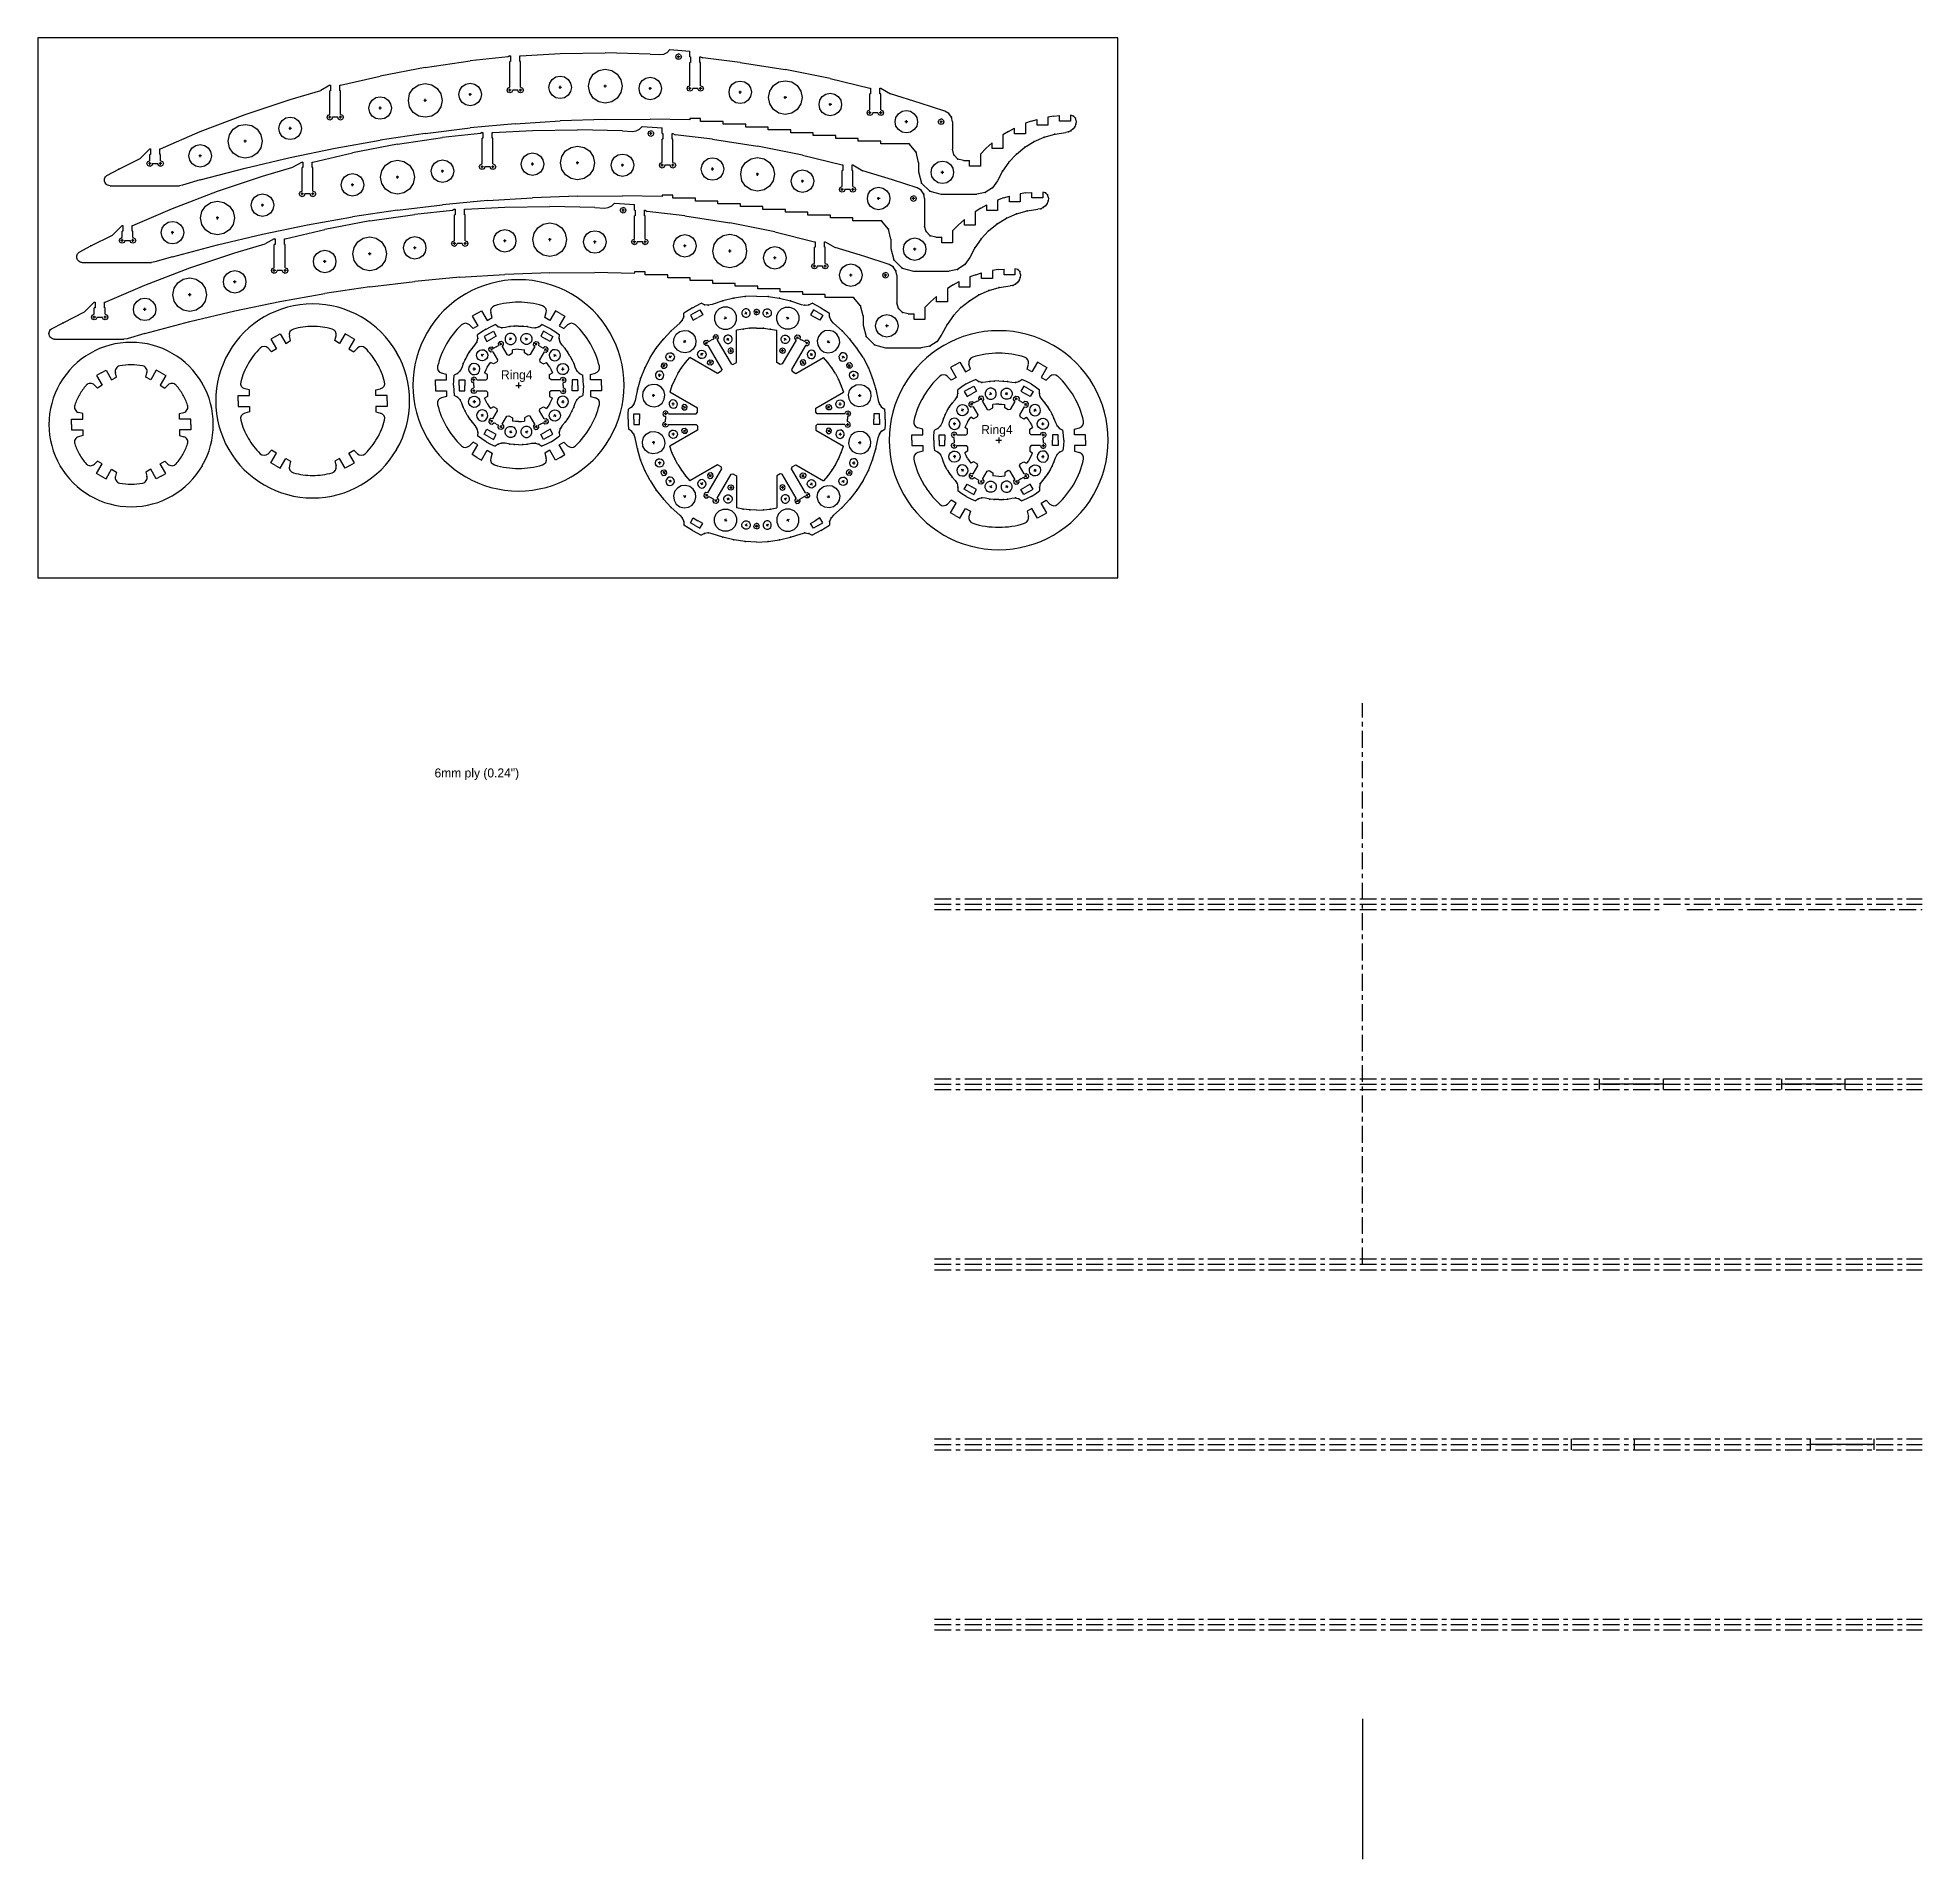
# Model space of a CAD drawing. Header units: inches. Extents: x -122 to 239, y -42 to 133.
# Drawn here: x 20.39 to 62.26, y -10.15 to 30.32 of the extents above; entities that cross this region are included whole.
import ezdxf

# ---------------------------------------------------------------- set-up
doc = ezdxf.new("R2010")
doc.units = ezdxf.units.IN
doc.header["$MEASUREMENT"] = 0
doc.linetypes.add('ACAD_ISO04W100', pattern=[30, 24, -3, 0, -3])

msp = doc.modelspace()

# ---------------------------------------------------------------- texts
at = {"insert": (29.205, 14.088), "char_height": 0.2, "attachment_point": 1}
msp.add_mtext_dynamic_manual_height_columns('6mm ply (0.24")', width=12.65377, gutter_width=1, heights=[0], dxfattribs=at)

# ---------------------------------------------------------------- blocks, each defined once
blk = doc.blocks.new('Ring3_Segment')
for p, q in [((-1.428, 2.474), (-1.331, 2.527)), ((-1.331, 2.527), (-1.232, 2.577)), ((-1.157, 2.539), (-1.232, 2.577)), ((-1.074, 2.528), (-1.157, 2.539)), ((-0.992, 2.545), (-1.074, 2.528)), ((-0.752, 2.626), (-0.992, 2.545)), ((-0.505, 2.684), (-0.752, 2.626)), ((-0.253, 2.72), (-0.505, 2.684)), ((0, 2.731), (-0.253, 2.72)), ((-0.719, 2.228), (-0.665, 2.259)), ((-0.677, 2.217), (-0.708, 2.271)), ((-0.262, 2.339), (-0.208, 2.37)), ((-0.219, 2.327), (-0.251, 2.382)), ((-0.031, 2.377), (0.031, 2.377)), ((0, 2.346), (0, 2.408)), ((-0.962, 1.779), (-1.011, 1.751)), ((-0.881, 1.827), (-0.935, 1.796)), ((-0.892, 1.784), (-0.923, 1.838)), ((-0.664, 1.758), (-0.61, 1.789)), ((-0.621, 1.746), (-0.652, 1.801)), ((-0.298, 2), (-0.445, 1.973)), ((-0.445, 1.26), (-0.445, 1.973)), ((-0.149, 2.017), (-0.298, 2)), ((0, 2.022), (-0.149, 2.017)), ((-0.605, 1.52), (-0.543, 1.52)), ((-0.574, 1.489), (-0.574, 1.551)), ((-0.526, 1.213), (-0.445, 1.26)), ((-0.568, 1.225), (-0.526, 1.213))]:
    blk.add_line(p, q)
at = {"color": 240, "true_color": 0xed1f24}
blk.add_line((-0.876, 1.757), (-0.568, 1.225), dxfattribs=at)
blk.add_lwpolyline([(-1.366, 2.365), (-1.262, 2.425), (-1.199, 2.317), (-1.303, 2.257)], dxfattribs=at)
for points in [[(-0.741, 2.489), (-0.831, 2.451), (-0.9, 2.383), (-0.937, 2.292), (-0.937, 2.195), (-0.9, 2.105), (-0.831, 2.036), (-0.741, 1.998), (-0.643, 1.998), (-0.553, 2.036), (-0.484, 2.105), (-0.447, 2.195), (-0.447, 2.292), (-0.484, 2.383), (-0.553, 2.451), (-0.643, 2.489)], [(-0.253, 2.446), (-0.287, 2.432), (-0.312, 2.406), (-0.326, 2.373), (-0.326, 2.336), (-0.312, 2.303), (-0.287, 2.277), (-0.253, 2.263), (-0.217, 2.263), (-0.183, 2.277), (-0.158, 2.303), (-0.144, 2.336), (-0.144, 2.373), (-0.158, 2.406), (-0.183, 2.432), (-0.217, 2.446)], [(-0.655, 1.865), (-0.688, 1.851), (-0.714, 1.825), (-0.728, 1.792), (-0.728, 1.755), (-0.714, 1.722), (-0.688, 1.696), (-0.655, 1.682), (-0.618, 1.682), (-0.585, 1.696), (-0.559, 1.722), (-0.545, 1.755), (-0.545, 1.792), (-0.559, 1.825), (-0.585, 1.851), (-0.618, 1.865)], [(-0.575, 1.582), (-0.619, 1.564), (-0.637, 1.519), (-0.618, 1.475), (-0.574, 1.457), (-0.53, 1.476), (-0.512, 1.52), (-0.53, 1.564)]]:
    blk.add_lwpolyline(points, close=True)
for points in [[(-0.001, 2.439), (-0.045, 2.421), (-0.062, 2.376), (-0.044, 2.332), (0.001, 2.314)], [(-0.876, 1.757), (-0.847, 1.796), (-0.854, 1.843), (-0.892, 1.872), (-0.94, 1.865), (-0.968, 1.827), (-0.962, 1.779)]]:
    blk.add_lwpolyline(points)
for p in [(-1.157, 2.539), (-1.074, 2.528), (-0.752, 2.626), (-0.505, 2.684), (-0.253, 2.72), (-0.298, 2), (-0.149, 2.017)]:
    blk.add_point(p)
blk = doc.blocks.new('*U44')
blk.add_blockref('Ring3_Segment', (0, -1.972))
at = {"xscale": -1}
blk.add_blockref('Ring3_Segment', (0, -1.972), dxfattribs=at)
blk = doc.blocks.new('*U45')
at = {"color": 0, "linetype": 'ByBlock', "lineweight": -2, "transparency": 16777216}
for p, rotation in [((-32.402, 58.298), 59.99999999999999), ((-28.986, 58.298), 299.9999999999999), ((-32.402, 56.326), 120), ((-28.986, 56.326), 239.9999999999999), ((-30.694, 55.34), 180)]:
    blk.add_blockref('*U44', p, dxfattribs=dict(at, rotation=rotation))
blk.add_blockref('*U44', (-30.694, 59.284), dxfattribs=at)
blk = doc.blocks.new('Ring3')
blk.add_blockref('*U45', (30.694, -57.312))
blk = doc.blocks.new('Ring4_Segment')
for p, q in [((-0.722, 1.251), (-0.621, 1.304)), ((-0.621, 1.304), (-0.516, 1.349)), ((-0.449, 1.304), (-0.516, 1.349)), ((-0.371, 1.282), (-0.449, 1.304)), ((-0.29, 1.287), (-0.371, 1.282)), ((-0.194, 1.305), (-0.29, 1.287)), ((-0.097, 1.316), (-0.194, 1.305)), ((0, 1.319), (-0.097, 1.316)), ((-0.66, 1.143), (-0.556, 1.203)), ((-0.493, 1.094), (-0.597, 1.034)), ((-0.556, 1.203), (-0.493, 1.094)), ((-0.495, 0.858), (-0.445, 0.886)), ((-0.418, 0.902), (-0.364, 0.933)), ((-0.376, 0.891), (-0.407, 0.945)), ((-0.36, 0.863), (-0.257, 0.685)), ((-0.204, 1.017), (-0.149, 1.048)), ((-0.161, 1.006), (-0.192, 1.06)), ((-0.257, 0.685), (-0.214, 0.674)), ((-0.214, 0.674), (-0.133, 0.721)), ((-0.067, 0.8), (-0.133, 0.792)), ((-0.133, 0.721), (-0.133, 0.792)), ((0, 0.803), (-0.067, 0.8))]:
    blk.add_line(p, q)
blk.add_lwpolyline([(-0.36, 0.863), (-0.331, 0.902), (-0.337, 0.949), (-0.376, 0.978), (-0.423, 0.971), (-0.452, 0.933), (-0.445, 0.886)])
blk.add_lwpolyline([(-0.201, 1.155), (-0.246, 1.137), (-0.28, 1.102), (-0.299, 1.057), (-0.299, 1.008), (-0.28, 0.963), (-0.246, 0.929), (-0.201, 0.91), (-0.152, 0.91), (-0.107, 0.929), (-0.073, 0.963), (-0.054, 1.008), (-0.054, 1.057), (-0.073, 1.102), (-0.107, 1.137), (-0.152, 1.155)], close=True)
for p in [(-0.449, 1.304), (-0.371, 1.282), (-0.194, 1.305), (-0.097, 1.316)]:
    blk.add_point(p)
blk = doc.blocks.new('Ring4')
for p, q in [((-0.062, 0), (0.062, 0)), ((0, 0.062), (0, -0.062))]:
    blk.add_line(p, q)
at = {"xscale": -1}
for rotation in [59.99999999999994, 300.0000000000001, 120, 240, 180]:
    blk.add_blockref('Ring4_Segment', (0, 0), dxfattribs=dict(at, rotation=rotation))
blk.add_blockref('Ring4_Segment', (0, 0))
blk.add_blockref('Ring4_Segment', (0, 0), dxfattribs=at)
for rotation in [300.0000000000001, 59.99999999999999, 239.9999999999999, 120, 180]:
    blk.add_blockref('Ring4_Segment', (0, 0), dxfattribs=dict(rotation=rotation))
at = {"insert": (-0.389, 0.337), "char_height": 0.2, "attachment_point": 1}
blk.add_mtext_dynamic_manual_height_columns('Ring4', width=4.02153, gutter_width=1, heights=[0], dxfattribs=at)
blk = doc.blocks.new('*U6')
for p, q in [((0.121, 0), (0.121, 0.12)), ((0.121, 0.12), (0.371, 0.12)), ((0.371, 0.245), (0.257, 0.275)), ((0.371, 0.12), (0.371, 0.245)), ((0.121, 0), (0.121, -0.12)), ((0.121, -0.12), (0.371, -0.12)), ((0.371, -0.245), (0.257, -0.275)), ((0.371, -0.12), (0.371, -0.245))]:
    blk.add_line(p, q)
for centre, radius, start, end in [((2.053, 0), 2.433, 150, 210), ((2.053, 0), 1.933, 150, 167.3418), ((0.289, 0.396), 0.125, 167.3418, 255), ((0.289, -0.396), 0.125, 105, 192.6582), ((2.053, 0), 1.933, 192.6582, 210)]:
    blk.add_arc(centre, radius, start, end)
blk = doc.blocks.new('*U7')
at = {"color": 0, "linetype": 'ByBlock', "lineweight": -2, "transparency": 16777216}
for p, rotation in [((27.26, -10.459), 299.9999999999999), ((29.314, -10.459), 240), ((30.34, -12.237), 180), ((27.26, -14.015), 59.99999999999999), ((29.314, -14.015), 120)]:
    blk.add_blockref('*U6', p, dxfattribs=dict(at, rotation=rotation))
blk.add_blockref('*U6', (26.234, -12.237), dxfattribs=at)
blk = doc.blocks.new('*U8')
for p, q in [((0.125, 0), (0.125, 0.12)), ((0.125, 0.12), (0.375, 0.12)), ((0.125, 0), (0.125, -0.12)), ((0.375, 0.245), (0.269, 0.273)), ((0.375, 0.12), (0.375, 0.245)), ((0.125, -0.12), (0.375, -0.12)), ((0.375, -0.245), (0.269, -0.273)), ((0.375, -0.12), (0.375, -0.245))]:
    blk.add_line(p, q)
for centre, radius, start, end in [((1.78, 0), 2.155, 150, 210), ((0.302, 0.394), 0.125, 165.0701, 255), ((1.78, 0), 1.655, 150, 165.0701), ((0.302, -0.394), 0.125, 105, 194.9299), ((1.78, 0), 1.655, 194.9299, 210)]:
    blk.add_arc(centre, radius, start, end)
blk = doc.blocks.new('*U9')
at = {"color": 0, "linetype": 'ByBlock', "lineweight": -2, "transparency": 16777216}
for p, rotation in [((21.759, -9.364), 299.9999999999999), ((23.539, -9.364), 240), ((24.428, -10.906), 180), ((21.759, -12.447), 59.99999999999999), ((23.539, -12.447), 120)]:
    blk.add_blockref('*U8', p, dxfattribs=dict(at, rotation=rotation))
blk.add_blockref('*U8', (20.869, -10.906), dxfattribs=at)
blk = doc.blocks.new('*U10')
for p, q in [((0.125, 0), (0.125, 0.12)), ((0.125, 0.12), (0.375, 0.12)), ((0.375, 0.245), (0.264, 0.275)), ((0.375, 0.12), (0.375, 0.245)), ((0.125, 0), (0.125, -0.12)), ((0.125, -0.12), (0.375, -0.12)), ((0.375, -0.245), (0.264, -0.275)), ((0.375, -0.12), (0.375, -0.245))]:
    blk.add_line(p, q)
for centre, radius, start, end in [((1.972, 0), 2.347, 150, 210), ((1.972, 0), 1.847, 150, 166.7181), ((0.296, 0.396), 0.125, 166.7181, 255), ((0.296, -0.396), 0.125, 105, 193.2819), ((1.972, 0), 1.847, 193.2819, 210)]:
    blk.add_arc(centre, radius, start, end)
blk = doc.blocks.new('*U11')
at = {"color": 0, "linetype": 'ByBlock', "lineweight": -2, "transparency": 16777216}
for p, rotation in [((17.362, -10.866), 299.9999999999999), ((19.333, -10.866), 240), ((20.319, -12.574), 180), ((17.362, -14.281), 59.99999999999999), ((19.333, -14.281), 120)]:
    blk.add_blockref('*U10', p, dxfattribs=dict(at, rotation=rotation))
blk.add_blockref('*U10', (16.376, -12.574), dxfattribs=at)
blk = doc.blocks.new('*U14')
for p, q in [((0.125, 0), (0.125, 0.12)), ((0.125, 0.12), (0.375, 0.12)), ((0.125, 0), (0.125, -0.12)), ((0.375, 0.245), (0.283, 0.27)), ((0.375, 0.12), (0.375, 0.245)), ((0.125, -0.12), (0.375, -0.12)), ((0.375, -0.245), (0.283, -0.27)), ((0.375, -0.12), (0.375, -0.245))]:
    blk.add_line(p, q)
for centre, radius, start, end in [((1.451, 0), 1.826, 150, 210), ((0.315, 0.39), 0.125, 161.0334, 255), ((1.451, 0), 1.326, 150, 161.0334), ((0.315, -0.39), 0.125, 105, 198.9666), ((1.451, 0), 1.326, 198.9666, 210)]:
    blk.add_arc(centre, radius, start, end)
blk = doc.blocks.new('*U15')
at = {"color": 0, "linetype": 'ByBlock', "lineweight": -2, "transparency": 16777216}
for p, rotation in [((25.095, -6.265), 299.9999999999999), ((26.546, -6.265), 240), ((27.271, -7.522), 180), ((25.095, -8.779), 59.99999999999999), ((26.546, -8.779), 120)]:
    blk.add_blockref('*U14', p, dxfattribs=dict(at, rotation=rotation))
blk.add_blockref('*U14', (24.369, -7.522), dxfattribs=at)
blk = doc.blocks.new('RibMinor')
at = {"color": 1}
for p, q in [((-1.846, 4.883), (-1.846, 3.343)), ((-1.026, 4), (-1.241, 4.214)), ((-1.293, 4), (-1.151, 4)), ((-1.151, 3.984), (-1.151, 4)), ((-1.026, 3.984), (-1.151, 3.984)), ((-1.151, 3.76), (-1.151, 3.776)), ((-1.151, 3.776), (-1.026, 3.776)), ((-1.026, 4), (-1.026, 3.984)), ((-1.026, 3.776), (-1.026, 3.76)), ((-1.293, 3.76), (-1.151, 3.76)), ((-0.261, 0), (0.261, 0)), ((0.261, -0.016), (0.261, 0)), ((0.386, 0), (0.269, 0.203)), ((0.386, 0), (0.386, -0.016)), ((-0.323, -0.177), (-0.323, -0.063)), ((-0.261, -0.24), (0.261, -0.24)), ((0.386, -0.016), (0.261, -0.016)), ((0.261, -0.24), (0.261, -0.224)), ((0.261, -0.224), (0.386, -0.224)), ((0.386, -0.224), (0.386, -0.24))]:
    blk.add_line(p, q, dxfattribs=at)
for p, q in [((-1.617, 4.952), (-1.479, 4.691)), ((-1.479, 4.691), (-1.241, 4.214)), ((-1.387, 4), (-1.324, 4)), ((-1.355, 3.969), (-1.355, 4.031)), ((-1.355, 3.937), (-1.355, 3.822)), ((-1.355, 3.729), (-1.355, 3.791)), ((-1.387, 3.76), (-1.324, 3.76)), ((-1.026, 3.76), (-0.644, 2.88)), ((-1.835, 3.272), (-1.846, 3.343)), ((-1.718, 2.88), (-1.835, 3.272)), ((-1.718, 2.88), (-1.454, 1.88)), ((-1.214, 2.88), (-1.152, 2.88)), ((-1.183, 2.849), (-1.183, 2.911)), ((-0.644, 2.88), (-0.261, 1.88)), ((-1.454, 1.88), (-1.216, 0.88)), ((-0.888, 1.88), (-0.826, 1.88)), ((-0.857, 1.849), (-0.857, 1.911)), ((-0.261, 1.88), (0.072, 0.88)), ((-1.216, 0.88), (-1.009, -0.12)), ((-0.604, 0.88), (-0.541, 0.88)), ((-0.572, 0.849), (-0.572, 0.911)), ((0.072, 0.88), (0.269, 0.203)), ((-0.323, -0.031), (-0.323, 0.031)), ((-1.009, -0.12), (-0.831, -1.12)), ((-0.354, 0), (-0.292, 0)), ((-0.354, -0.24), (-0.292, -0.24)), ((-0.323, -0.271), (-0.323, -0.209)), ((0.386, -0.24), (0.591, -1.12)), ((-0.682, -2.12), (-0.831, -1.12)), ((-0.151, -1.12), (-0.089, -1.12)), ((-0.12, -1.151), (-0.12, -1.089)), ((0.781, -2.12), (0.591, -1.12)), ((0.05, -2.151), (0.05, -2.089)), ((-0.682, -2.12), (-0.562, -3.12)), ((0.018, -2.12), (0.081, -2.12)), ((0.781, -2.12), (0.927, -3.12)), ((-0.471, -4.12), (-0.562, -3.12)), ((0.151, -3.12), (0.214, -3.12)), ((0.182, -3.151), (0.182, -3.089)), ((1.016, -3.961), (0.927, -3.12)), ((-0.471, -4.12), (-0.407, -5.12)), ((0.248, -4), (0.31, -4)), ((0.279, -4.031), (0.279, -3.969)), ((0.248, -4.24), (0.31, -4.24)), ((0.279, -4.271), (0.279, -4.209)), ((1.039, -4.24), (1.088, -5.12)), ((-0.372, -6.12), (-0.407, -5.12)), ((0.309, -5.12), (0.372, -5.12)), ((0.34, -5.151), (0.34, -5.089)), ((1.088, -5.12), (1.104, -6.12)), ((-0.372, -6.12), (-0.365, -7.12)), ((0.335, -6.12), (0.397, -6.12)), ((0.366, -6.151), (0.366, -6.089)), ((1.077, -7.12), (1.104, -6.12)), ((0.314, -7.151), (0.314, -7.089)), ((-0.383, -7.999), (-0.365, -7.12)), ((0.283, -7.12), (0.345, -7.12)), ((1.077, -7.12), (1.066, -7.334)), ((1.066, -7.334), (1.076, -7.42)), ((1.076, -7.42), (1.115, -7.497)), ((1.115, -7.497), (1.177, -7.556)), ((0.987, -7.75), (1.049, -7.75)), ((1.018, -7.781), (1.018, -7.719)), ((1.062, -7.794), (1.018, -7.813)), ((1.062, -7.794), (1.081, -7.75)), ((1.177, -7.556), (1.144, -8)), ((-0.416, -8.74), (-0.416, -8.24)), ((-0.416, -8.24), (-0.351, -8.24)), ((-0.351, -8), (-0.383, -7.999)), ((-0.351, -8.24), (-0.351, -8)), ((0.283, -8), (0.345, -8)), ((0.283, -8.24), (0.345, -8.24)), ((0.314, -8.031), (0.314, -7.969)), ((0.314, -8.271), (0.314, -8.209)), ((0.895, -9.12), (0.992, -8.286)), ((1.018, -8), (1.144, -8)), ((-0.48, -9.24), (-0.48, -8.74)), ((-0.48, -8.74), (-0.416, -8.74)), ((0.199, -9.12), (0.261, -9.12)), ((0.23, -9.151), (0.23, -9.089)), ((0.895, -9.12), (0.738, -10.12)), ((-0.543, -9.74), (-0.543, -9.24)), ((-0.543, -9.24), (-0.48, -9.24)), ((-0.605, -10.24), (-0.605, -9.74)), ((-0.605, -9.74), (-0.543, -9.74)), ((-0.668, -10.74), (-0.668, -10.24)), ((-0.668, -10.24), (-0.605, -10.24)), ((0.082, -10.12), (0.145, -10.12)), ((0.113, -10.151), (0.113, -10.089)), ((0.536, -11.12), (0.738, -10.12)), ((-0.73, -11.24), (-0.73, -10.74)), ((-0.73, -10.74), (-0.668, -10.74)), ((-0.793, -11.74), (-0.793, -11.24)), ((-0.793, -11.24), (-0.73, -11.24)), ((-0.071, -11.12), (-0.009, -11.12)), ((-0.04, -11.151), (-0.04, -11.089)), ((0.536, -11.12), (0.32, -12)), ((-0.855, -12.24), (-0.855, -11.74)), ((-0.855, -11.74), (-0.793, -11.74)), ((-0.255, -12), (-0.193, -12)), ((-0.224, -12.031), (-0.224, -11.969)), ((-0.918, -12.872), (-0.918, -12.24)), ((-0.918, -12.24), (-0.855, -12.24)), ((-0.255, -12.24), (-0.193, -12.24)), ((-0.224, -12.271), (-0.224, -12.209)), ((-0.008, -13.12), (0.192, -12.461)), ((-1.102, -13.028), (-0.918, -12.872)), ((-0.455, -12.81), (-0.392, -12.81)), ((-0.423, -12.841), (-0.423, -12.779)), ((-1.969, -13.332), (-2.036, -13.582)), ((-1.786, -13.149), (-1.969, -13.332)), ((-1.536, -13.082), (-1.786, -13.149)), ((-1.328, -13.082), (-1.102, -13.028)), ((-0.189, -13.664), (-0.008, -13.12)), ((-1.58, -13.611), (-1.517, -13.611)), ((-1.549, -13.643), (-1.549, -13.58)), ((-0.457, -13.582), (-0.394, -13.582)), ((-0.425, -13.613), (-0.425, -13.551)), ((-0.381, -13.626), (-0.425, -13.645)), ((-0.425, -13.832), (-0.325, -13.811)), ((-0.381, -13.626), (-0.363, -13.582)), ((-0.325, -13.811), (-0.242, -13.752)), ((-0.242, -13.752), (-0.189, -13.664)), ((-1.286, -14.082), (-1.253, -13.957)), ((-1.253, -13.957), (-1.161, -13.866)), ((-1.161, -13.866), (-1.036, -13.832)), ((-1.999, -14.565), (-2.036, -14.376)), ((-1.894, -14.725), (-1.999, -14.565)), ((-1.014, -14.58), (-1.142, -14.455)), ((-0.894, -14.715), (-1.014, -14.58)), ((-1.737, -14.834), (-1.894, -14.725)), ((-1.521, -14.947), (-1.737, -14.834)), ((-1.322, -15.088), (-1.521, -14.947)), ((-0.638, -15.083), (-0.717, -14.955)), ((-1.322, -15.088), (-1.144, -15.254)), ((-1.144, -15.254), (-0.99, -15.443)), ((-0.99, -15.443), (-0.863, -15.652)), ((-0.638, -15.083), (-0.566, -15.215)), ((-0.413, -15.584), (-0.459, -15.455)), ((-0.863, -15.652), (-0.765, -15.875)), ((-0.765, -15.875), (-0.699, -16.109)), ((-0.413, -15.584), (-0.374, -15.715)), ((-0.699, -16.109), (-0.664, -16.351)), ((-0.301, -16.084), (-0.32, -15.955)), ((-0.301, -16.084), (-0.288, -16.215)), ((-0.652, -16.412), (-0.664, -16.351)), ((-0.625, -16.468), (-0.652, -16.412)), ((-0.585, -16.515), (-0.625, -16.468)), ((-0.535, -16.552), (-0.585, -16.515)), ((-0.477, -16.574), (-0.535, -16.552)), ((-0.415, -16.582), (-0.477, -16.574)), ((-0.406, -16.582), (-0.344, -16.566)), ((-0.344, -16.566), (-0.298, -16.521)), ((-0.298, -16.521), (-0.281, -16.455))]:
    blk.add_line(p, q)
at = {"color": 240, "true_color": 0xed1f24}
for p, q in [((0.279, -4.177), (0.279, -4.063)), ((0.342, -4), (0.914, -4)), ((0.914, -4.016), (0.914, -4)), ((1.039, -4.016), (0.914, -4.016)), ((1.039, -4), (1.016, -3.961)), ((1.039, -4), (1.039, -4.016)), ((0.342, -4.24), (0.914, -4.24)), ((0.914, -4.24), (0.914, -4.224)), ((0.914, -4.224), (1.039, -4.224)), ((1.039, -4.224), (1.039, -4.24)), ((0.314, -8.178), (0.314, -8.063)), ((0.377, -8), (0.893, -8)), ((0.377, -8.24), (0.893, -8.24)), ((0.893, -8.016), (0.893, -8)), ((1.018, -8.016), (0.893, -8.016)), ((0.893, -8.24), (0.893, -8.224)), ((0.893, -8.224), (1.018, -8.224)), ((1.018, -8.24), (0.992, -8.286)), ((1.018, -8), (1.018, -8.016)), ((1.018, -8.224), (1.018, -8.24)), ((-0.224, -12.178), (-0.224, -12.063)), ((-0.161, -12), (0.195, -12)), ((0.195, -12.016), (0.195, -12)), ((0.32, -12.016), (0.195, -12.016)), ((0.32, -12), (0.32, -12.016)), ((-0.161, -12.24), (0.195, -12.24)), ((0.32, -12.24), (0.192, -12.461)), ((0.195, -12.24), (0.195, -12.224)), ((0.195, -12.224), (0.32, -12.224)), ((0.32, -12.224), (0.32, -12.24)), ((-1.328, -13.082), (-1.536, -13.082)), ((-2.036, -13.582), (-2.036, -14.376)), ((-1.411, -14.455), (-1.411, -14.215)), ((-1.411, -14.215), (-1.286, -14.215)), ((-1.286, -14.082), (-1.286, -14.215)), ((-0.425, -13.832), (-1.036, -13.832)), ((-1.142, -14.455), (-1.411, -14.455)), ((-1.019, -14.955), (-1.019, -14.715)), ((-1.019, -14.715), (-0.894, -14.715)), ((-0.717, -14.955), (-1.019, -14.955)), ((-0.691, -15.455), (-0.691, -15.215)), ((-0.691, -15.215), (-0.566, -15.215)), ((-0.459, -15.455), (-0.691, -15.455)), ((-0.499, -15.955), (-0.499, -15.715)), ((-0.499, -15.715), (-0.374, -15.715)), ((-0.32, -15.955), (-0.499, -15.955)), ((-0.413, -16.455), (-0.413, -16.215)), ((-0.413, -16.215), (-0.288, -16.215)), ((-0.406, -16.582), (-0.415, -16.582)), ((-0.281, -16.455), (-0.413, -16.455))]:
    blk.add_line(p, q, dxfattribs=at)
for points in [[(-1.846, 4.883), (-1.843, 4.907), (-1.836, 4.931), (-1.825, 4.952), (-1.809, 4.971), (-1.79, 4.987), (-1.768, 4.998), (-1.745, 5.005), (-1.721, 5.008), (-1.696, 5.005), (-1.673, 4.998), (-1.651, 4.987), (-1.632, 4.971), (-1.617, 4.952)], [(-1.355, 3.937), (-1.4, 3.956), (-1.418, 4), (-1.4, 4.044), (-1.355, 4.062), (-1.311, 4.044), (-1.293, 4)], [(-1.293, 3.76), (-1.311, 3.716), (-1.355, 3.697), (-1.4, 3.716), (-1.418, 3.76), (-1.4, 3.804), (-1.355, 3.822)], [(-0.323, -0.063), (-0.367, -0.044), (-0.386, 0), (-0.367, 0.044), (-0.323, 0.062), (-0.279, 0.044), (-0.261, 0)], [(-0.261, -0.24), (-0.279, -0.284), (-0.323, -0.302), (-0.367, -0.284), (-0.386, -0.24), (-0.367, -0.196), (-0.323, -0.177)], [(0.279, -4.063), (0.235, -4.044), (0.217, -4), (0.235, -3.956), (0.279, -3.938), (0.323, -3.956), (0.342, -4)], [(0.342, -4.24), (0.323, -4.284), (0.279, -4.302), (0.235, -4.284), (0.217, -4.24), (0.235, -4.196), (0.279, -4.177)], [(0.314, -8.063), (0.27, -8.044), (0.252, -8), (0.27, -7.956), (0.314, -7.938), (0.358, -7.956), (0.377, -8)], [(1.018, -7.813), (0.974, -7.794), (0.956, -7.75), (0.974, -7.706), (1.018, -7.688), (1.062, -7.706), (1.081, -7.75)], [(0.377, -8.24), (0.358, -8.284), (0.314, -8.303), (0.27, -8.284), (0.252, -8.24), (0.27, -8.196), (0.314, -8.178)], [(-0.224, -12.063), (-0.268, -12.044), (-0.286, -12), (-0.268, -11.956), (-0.224, -11.938), (-0.18, -11.956), (-0.161, -12)], [(-0.161, -12.24), (-0.18, -12.284), (-0.224, -12.303), (-0.268, -12.284), (-0.286, -12.24), (-0.268, -12.196), (-0.224, -12.178)], [(-0.425, -13.645), (-0.47, -13.626), (-0.488, -13.582), (-0.47, -13.538), (-0.425, -13.52), (-0.381, -13.538), (-0.363, -13.582)]]:
    blk.add_lwpolyline(points)
for points in [[(-1.183, 3.13), (-1.087, 3.111), (-1.006, 3.057), (-0.952, 2.976), (-0.933, 2.88), (-0.952, 2.784), (-1.006, 2.703), (-1.087, 2.649), (-1.183, 2.63), (-1.279, 2.649), (-1.36, 2.703), (-1.414, 2.784), (-1.433, 2.88), (-1.414, 2.976), (-1.36, 3.057), (-1.279, 3.111)], [(-0.857, 2.255), (-0.714, 2.226), (-0.592, 2.145), (-0.511, 2.024), (-0.482, 1.88), (-0.511, 1.736), (-0.592, 1.615), (-0.714, 1.534), (-0.857, 1.505), (-1.001, 1.534), (-1.122, 1.615), (-1.204, 1.736), (-1.232, 1.88), (-1.204, 2.024), (-1.122, 2.145), (-1.001, 2.226)], [(-0.572, 1.13), (-0.477, 1.111), (-0.396, 1.057), (-0.341, 0.976), (-0.322, 0.88), (-0.341, 0.784), (-0.396, 0.703), (-0.477, 0.649), (-0.572, 0.63), (-0.668, 0.649), (-0.749, 0.703), (-0.803, 0.784), (-0.822, 0.88), (-0.803, 0.976), (-0.749, 1.057), (-0.668, 1.111)], [(-0.12, -0.87), (-0.024, -0.889), (0.057, -0.943), (0.111, -1.024), (0.13, -1.12), (0.111, -1.216), (0.057, -1.297), (-0.024, -1.351), (-0.12, -1.37), (-0.216, -1.351), (-0.297, -1.297), (-0.351, -1.216), (-0.37, -1.12), (-0.351, -1.024), (-0.297, -0.943), (-0.216, -0.889)], [(0.05, -1.745), (0.193, -1.774), (0.315, -1.855), (0.396, -1.976), (0.425, -2.12), (0.396, -2.264), (0.315, -2.385), (0.193, -2.466), (0.05, -2.495), (-0.094, -2.466), (-0.216, -2.385), (-0.297, -2.264), (-0.325, -2.12), (-0.297, -1.976), (-0.216, -1.855), (-0.094, -1.774)], [(0.182, -2.87), (0.278, -2.889), (0.359, -2.943), (0.413, -3.024), (0.432, -3.12), (0.413, -3.216), (0.359, -3.297), (0.278, -3.351), (0.182, -3.37), (0.087, -3.351), (0.006, -3.297), (-0.048, -3.216), (-0.068, -3.12), (-0.048, -3.024), (0.006, -2.943), (0.087, -2.889)], [(0.34, -4.87), (0.436, -4.889), (0.517, -4.943), (0.571, -5.024), (0.59, -5.12), (0.571, -5.216), (0.517, -5.297), (0.436, -5.351), (0.34, -5.37), (0.245, -5.351), (0.164, -5.297), (0.109, -5.216), (0.09, -5.12), (0.109, -5.024), (0.164, -4.943), (0.245, -4.889)], [(0.366, -5.745), (0.51, -5.774), (0.631, -5.855), (0.712, -5.976), (0.741, -6.12), (0.712, -6.264), (0.631, -6.385), (0.51, -6.466), (0.366, -6.495), (0.223, -6.466), (0.101, -6.385), (0.02, -6.264), (-0.009, -6.12), (0.02, -5.976), (0.101, -5.855), (0.223, -5.774)], [(0.314, -6.87), (0.41, -6.889), (0.491, -6.943), (0.545, -7.024), (0.564, -7.12), (0.545, -7.216), (0.491, -7.297), (0.41, -7.351), (0.314, -7.37), (0.219, -7.351), (0.137, -7.297), (0.083, -7.216), (0.064, -7.12), (0.083, -7.024), (0.137, -6.943), (0.219, -6.889)], [(0.23, -8.87), (0.326, -8.889), (0.407, -8.943), (0.461, -9.024), (0.48, -9.12), (0.461, -9.216), (0.407, -9.297), (0.326, -9.351), (0.23, -9.37), (0.135, -9.351), (0.053, -9.297), (-0.001, -9.216), (-0.02, -9.12), (-0.001, -9.024), (0.053, -8.943), (0.135, -8.889)], [(0.113, -9.745), (0.257, -9.774), (0.378, -9.855), (0.46, -9.976), (0.488, -10.12), (0.46, -10.264), (0.378, -10.385), (0.257, -10.466), (0.113, -10.495), (-0.03, -10.466), (-0.152, -10.385), (-0.233, -10.264), (-0.262, -10.12), (-0.233, -9.976), (-0.152, -9.855), (-0.03, -9.774)], [(-0.04, -10.87), (0.055, -10.889), (0.137, -10.943), (0.191, -11.024), (0.21, -11.12), (0.191, -11.216), (0.137, -11.297), (0.055, -11.351), (-0.04, -11.37), (-0.136, -11.351), (-0.217, -11.297), (-0.271, -11.216), (-0.29, -11.12), (-0.271, -11.024), (-0.217, -10.943), (-0.136, -10.889)], [(-0.423, -12.56), (-0.328, -12.579), (-0.247, -12.633), (-0.192, -12.714), (-0.173, -12.81), (-0.192, -12.906), (-0.247, -12.987), (-0.328, -13.041), (-0.423, -13.06), (-0.519, -13.041), (-0.6, -12.987), (-0.654, -12.906), (-0.673, -12.81), (-0.654, -12.714), (-0.6, -12.633), (-0.519, -12.579)], [(-1.549, -13.361), (-1.453, -13.38), (-1.372, -13.435), (-1.318, -13.516), (-1.299, -13.611), (-1.318, -13.707), (-1.372, -13.788), (-1.453, -13.842), (-1.549, -13.861), (-1.644, -13.842), (-1.725, -13.788), (-1.78, -13.707), (-1.799, -13.611), (-1.78, -13.516), (-1.725, -13.435), (-1.644, -13.38)]]:
    blk.add_lwpolyline(points, close=True)
for p in [(-1.479, 4.691), (-0.924, -12.877), (-1.969, -13.332), (-1.786, -13.149), (-1.102, -13.028), (-0.325, -13.811), (-0.242, -13.752), (-1.253, -13.957), (-1.161, -13.866), (-1.999, -14.565), (-1.894, -14.725), (-1.521, -14.947), (-1.322, -15.088), (-1.144, -15.254), (-0.99, -15.443), (-0.863, -15.652), (-0.765, -15.875), (-0.699, -16.109), (-0.652, -16.412), (-0.625, -16.468), (-0.585, -16.515), (-0.535, -16.552), (-0.477, -16.574), (-0.344, -16.566), (-0.298, -16.521)]:
    blk.add_point(p)

# ---------------------------------------------------------------- linework, layer by layer
at = {"color": 251, "linetype": 'ACAD_ISO04W100', "ltscale": 0.015625, "true_color": 0x636466}
for p, q in [((49.82, 3.073), (49.82, 15.539)), ((40.312, 11.193), (62.262, 11.193)), ((40.312, 11.073), (62.262, 11.073)), ((40.312, 10.953), (56.501, 10.953)), ((57.026, 10.953), (62.262, 10.953)), ((40.312, 7.193), (62.262, 7.193)), ((40.312, 7.073), (62.262, 7.073)), ((40.312, 6.953), (62.262, 6.953)), ((40.312, 3.193), (62.262, 3.193)), ((40.312, 3.073), (62.262, 3.073)), ((40.312, 2.953), (62.262, 2.953)), ((40.312, -0.807), (62.262, -0.807)), ((40.312, -0.927), (62.262, -0.927)), ((40.312, -1.047), (62.262, -1.047)), ((40.312, -4.807), (62.262, -4.807)), ((40.312, -4.927), (62.262, -4.927)), ((40.312, -5.047), (62.262, -5.047))]:
    msp.add_line(p, q, dxfattribs=at)
for p, q in [((55.089, 6.953), (55.089, 7.193)), ((56.507, 7.193), (56.507, 6.953)), ((59.134, 7.193), (59.134, 6.953)), ((60.551, 6.953), (60.551, 7.193)), ((56.507, 7.073), (55.089, 7.073)), ((60.551, 7.073), (59.134, 7.073)), ((54.456, -0.807), (54.456, -1.047)), ((55.864, -1.047), (55.864, -0.807)), ((59.776, -1.047), (59.776, -0.807)), ((61.184, -0.807), (61.184, -1.047)), ((61.184, -0.927), (59.776, -0.927)), ((49.82, -7.022), (49.82, -10.145))]:
    msp.add_line(p, q)
msp.add_lwpolyline([(20.388, 18.321), (44.388, 18.321), (44.388, 30.321), (20.388, 30.321)], close=True)

# ---------------------------------------------------------------- block references
at = {"rotation": 89.99999999999999}
for p in [(26.878, 28.878), (26.262, 27.173), (25.645, 25.469)]:
    msp.add_blockref('RibMinor', p, dxfattribs=at)
at = {"color": 240, "true_color": 0xed1f24}
for name, p in [('*U11', (12.723, 35.171)), ('*U9', (3.849, 33.157)), ('*U7', (13.453, 33.616)), ('*U15', (-3.356, 29.249))]:
    msp.add_blockref(name, p, dxfattribs=at)
for name, p in [('Ring3', (36.362, 21.848)), ('Ring4', (31.071, 22.597)), ('Ring4', (41.74, 21.378))]:
    msp.add_blockref(name, p)

msp.set_redraw_order([(e.dxf.handle, doc.entitydb.next_handle()) for e in msp.query("TEXT MTEXT ATTDEF DIMENSION ARC_DIMENSION")])  # texts and dimensions are drawn at this point

doc.saveas('drawing.dxf')
